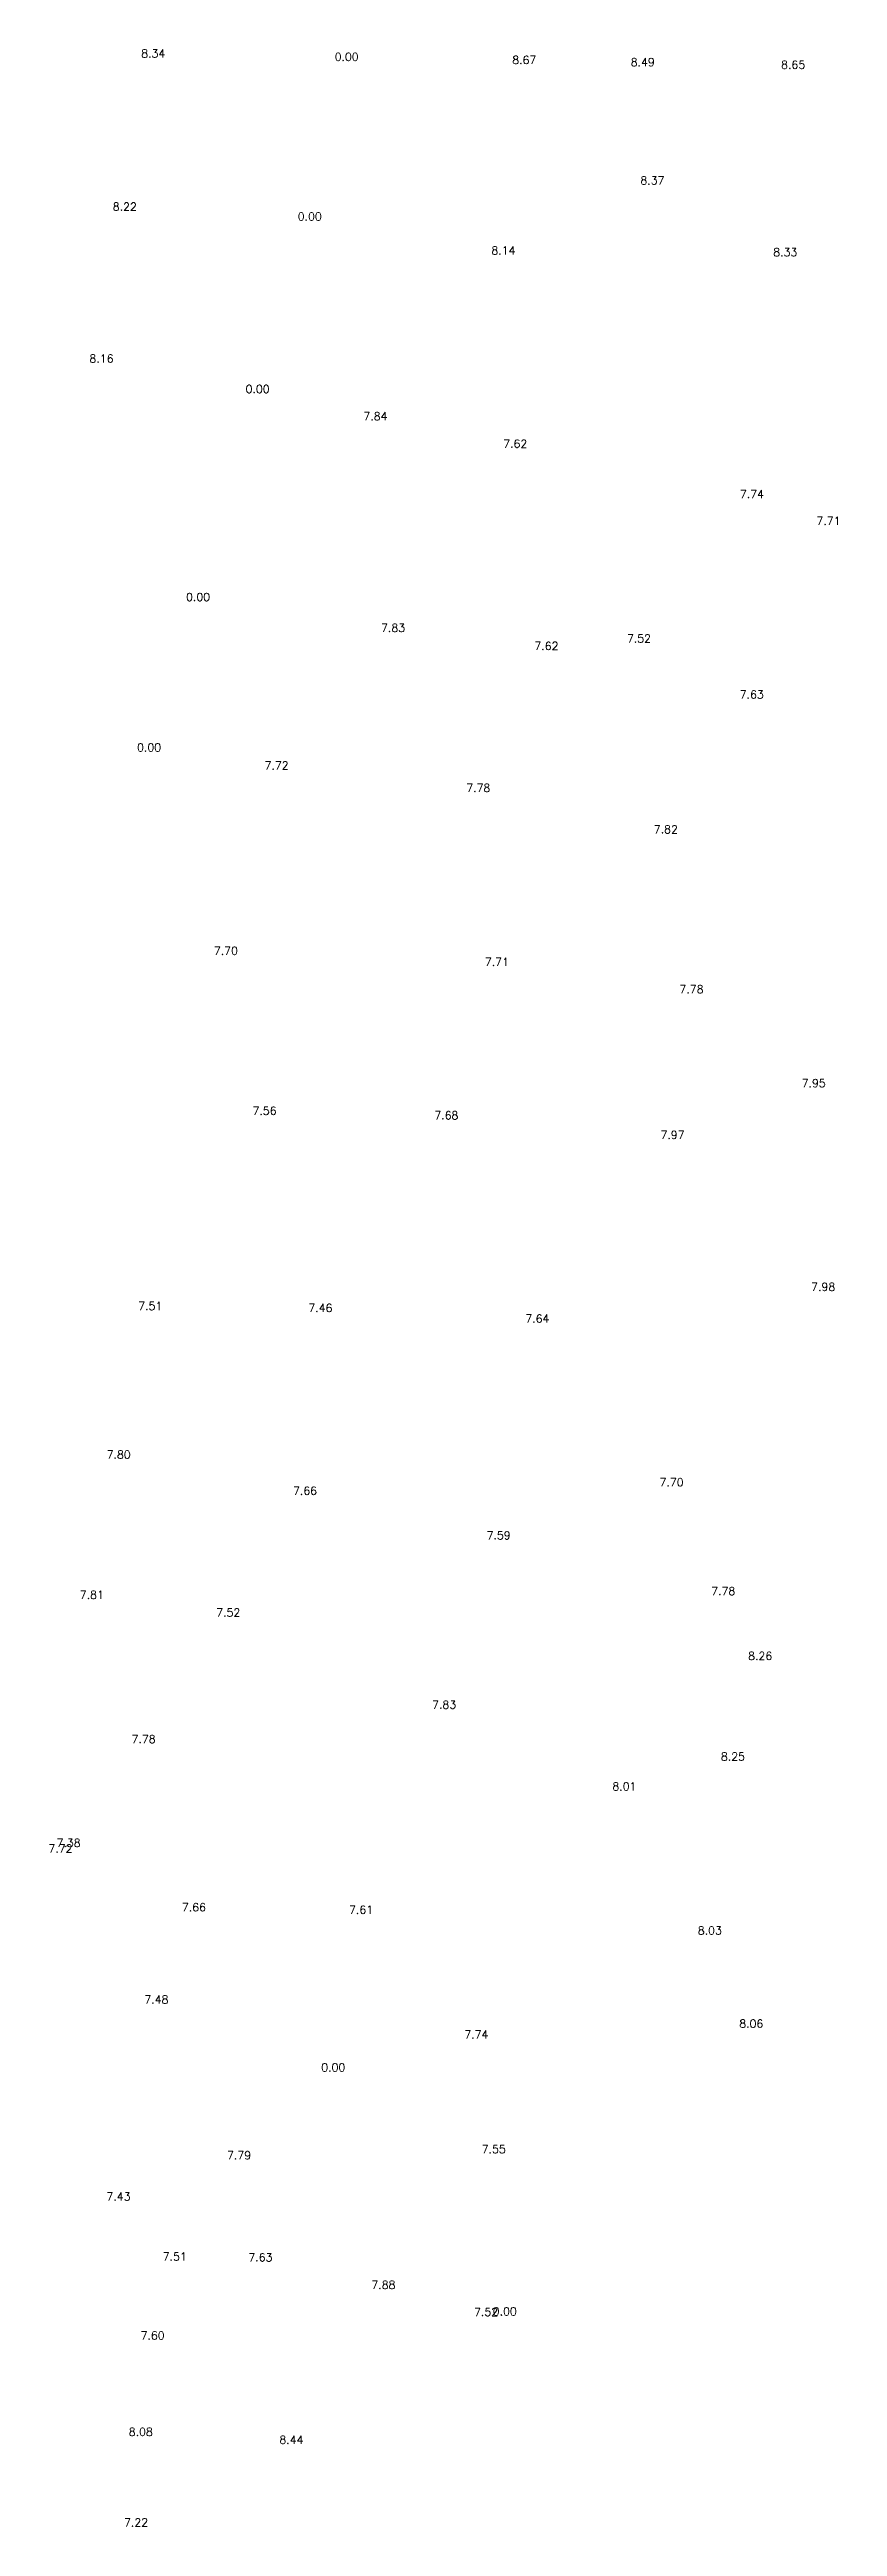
# Model space of a CAD drawing. Header units: inches. Extents: x 4891 to 6725, y 7597 to 10081.
# Drawn here: x 5785 to 6185, y 7597 to 8852 of the extents above; entities that cross this region are included whole.
import ezdxf
from ezdxf.enums import TextEntityAlignment as Align

# ---------------------------------------------------------------- set-up
doc = ezdxf.new("R2010")
doc.units = ezdxf.units.IN
doc.header["$MEASUREMENT"] = 0
doc.layers.add('SITUASI', color=7, linetype='Continuous')
doc.styles.add('L80', font='simplex.shx', dxfattribs={"height": 4.06})

msp = doc.modelspace()

# ---------------------------------------------------------------- texts
at = {"layer": 'SITUASI', "color": 3, "style": 'L80'}
for s, p in [('8.34', (5837.9, 8850, 8.3)), ('0.00', (5935.9, 8848.3)), ('8.67', (6025.9, 8846.7, 8.7)), ('8.49', (6085.9, 8845.6, 8.5)), ('8.65', (6162.1, 8844.3, 8.7)), ('8.37', (6090.8, 8785.7, 8.4)), ('8.22', (5823.5, 8772.4, 8.2)), ('0.00', (5917.2, 8767.4)), ('8.14', (6015.3, 8750.2, 8.1)), ('8.33', (6158.1, 8749.3, 8.3)), ('8.16', (5811.7, 8695.4, 8.2)), ('0.00', (5890.8, 8680)), ('7.84', (5950.5, 8666.2, 7.8)), ('7.62', (6021.3, 8652.3, 7.6)), ('7.74', (6141.2, 8626.8, 7.7)), ('7.71', (6180, 8613.2, 7.7)), ('0.00', (5860.6, 8574.6)), ('7.83', (5959.4, 8559, 7.8)), ('7.62', (6037.1, 8549.8, 7.6)), ('7.52', (6084, 8553.6, 7.5)), ('7.63', (6141.1, 8525.2, 7.6)), ('0.00', (5835.8, 8498.4)), ('7.72', (5900.4, 8489.3, 7.7)), ('7.78', (6002.6, 8477.9, 7.8)), ('7.82', (6097.6, 8456.9, 7.8)), ('7.70', (5874.7, 8395.4, 7.7)), ('7.71', (6012, 8389.7, 7.7)), ('7.78', (6110.6, 8375.9, 7.8)), ('7.95', (6172.5, 8328.3, 8)), ('7.56', (5894.3, 8314.3, 7.6)), ('7.68', (5986.4, 8312, 7.7)), ('7.97', (6101, 8302.1, 8)), ('7.98', (6177.3, 8225.1, 8)), ('7.51', (5836.4, 8215.4, 7.5)), ('7.46', (5922.6, 8214.4, 7.5)), ('7.64', (6032.5, 8209, 7.6)), ('7.80', (5820.4, 8140.1, 7.8)), ('7.66', (5914.8, 8121.8, 7.7)), ('7.70', (6100.5, 8126.1, 7.7)), ('7.59', (6012.9, 8099.2, 7.6)), ('7.81', (5806.8, 8069.1, 7.8)), ('7.78', (6126.7, 8071, 7.8)), ('7.52', (5875.9, 8060.1, 7.5)), ('8.26', (6145.4, 8038.1, 8.3)), ('7.83', (5985.3, 8013.4, 7.8)), ('7.78', (5833, 7996, 7.8)), ('8.25', (6131.6, 7987.1, 8.3)), ('8.01', (6076.6, 7972, 8)), ('7.38', (5795, 7943.4, 7.4)), ('7.72', (5790.9, 7940.5, 7.7)), ('7.66', (5858.5, 7910.8, 7.7)), ('7.61', (5943.2, 7909.5, 7.6)), ('8.03', (6119.9, 7899, 8)), ('7.48', (5839.5, 7864, 7.5)), ('7.74', (6001.6, 7846.3, 7.7)), ('8.06', (6140.9, 7851.8, 8.1)), ('0.00', (5929.1, 7829.6)), ('7.79', (5881.4, 7785.1, 7.8)), ('7.55', (6010.4, 7788.2, 7.5)), ('7.43', (5820.3, 7764.2, 7.4)), ('7.51', (5848.8, 7733.8, 7.5)), ('7.63', (5892.2, 7733.4, 7.6)), ('7.88', (5954.5, 7719.5, 7.9)), ('7.52', (6006.5, 7705.7, 7.5)), ('0.00', (6016, 7706)), ('7.60', (5837.6, 7693.8, 7.6)), ('8.08', (5831.6, 7645, 8.1)), ('8.44', (5907.9, 7641, 8.4)), ('7.22', (5829.2, 7599.1, 7.2))]:
    msp.add_text(s, height=4.06, dxfattribs=at).set_placement(p, align=Align.MIDDLE_CENTER)

doc.saveas('drawing.dxf')
